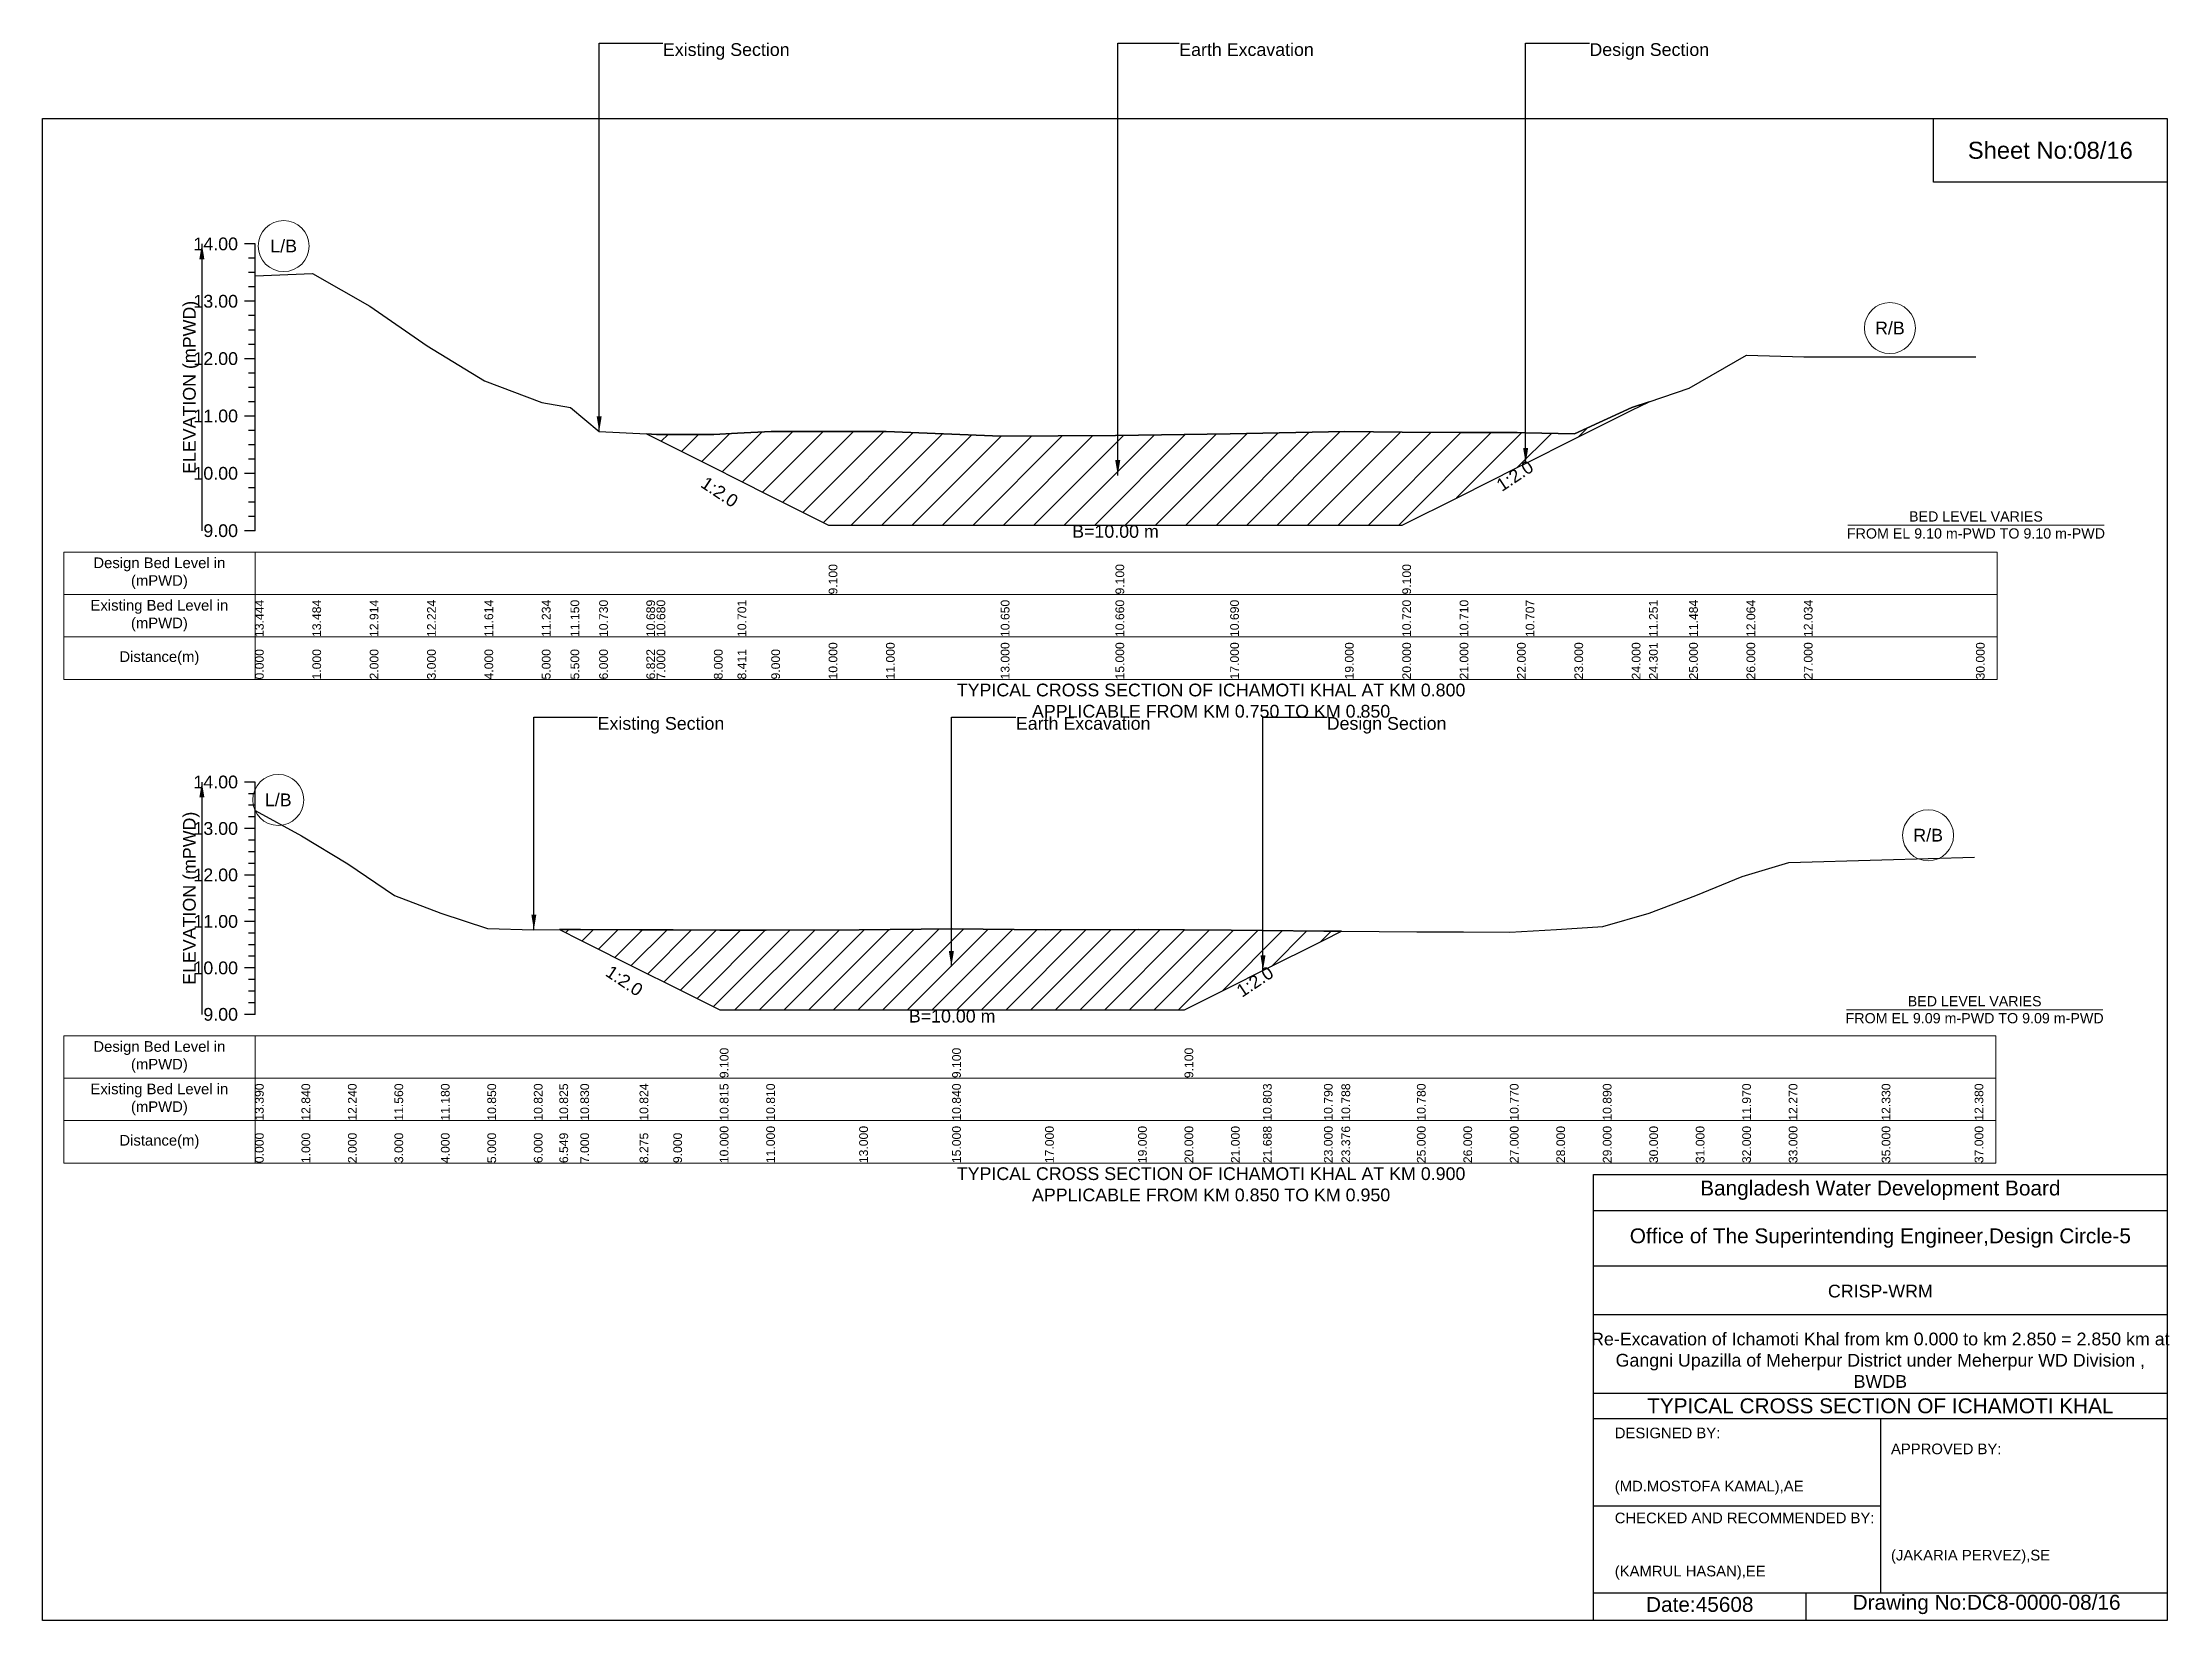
# Model space of a CAD drawing. Header units: inches. Extents: x 91000 to 258009, y -5656 to 391.
# Drawn here: x 170000 to 178009, y -5656 to 286 of the extents above; entities that cross this region are included whole.
import ezdxf

# ---------------------------------------------------------------- set-up
doc = ezdxf.new("R2010")
doc.units = ezdxf.units.IN
doc.header["$LTSCALE"] = 7
doc.header["$MEASUREMENT"] = 0
for name, color, linetype, lineweight in [('Cross section Data Border', 7, 'Continuous', 9), ('Cross Section Labels', 7, 'Continuous', 9), ('Existing_Bed_Level for Xsection', 7, 'Continuous', 25)]:
    doc.layers.add(name, color=color, linetype=linetype, lineweight=lineweight)
doc.styles.get("Standard").update_dxf_attribs({"font": 'arial.ttf'})
doc.dimstyles.get("Standard").update_dxf_attribs({"dimtxt": 0.18, "dimasz": 0.18, "dimexe": 0.18, "dimexo": 0.0625, "dimgap": 0.09, "dimtad": 0, "dimtih": 1, "dimtoh": 1, "dimdec": 4, "dimzin": 0, "dimdsep": 46, "dimtxsty": 'Standard', "dimcen": 0.09, "dimadec": 0, "dimazin": 0, "dimtfac": 1, "dimtdec": 4, "dimtofl": 0, "dimtmove": 0, "dimatfit": 3, "dimfxl": 1, "dimtolj": 1, "dimtzin": 0, "dimarcsym": 0})

msp = doc.modelspace()

# ---------------------------------------------------------------- texts
at = {"attachment_point": 5}
for s, insert, char_height in [('Sheet No:08/16', (177560, -120), 64), ('Bangladesh Water Development Board', (176920, -4036), 56), ('Office of The Superintending Engineer,Design Circle-5', (176920, -4216), 56)]:
    msp.add_mtext(s, dxfattribs=dict(at, insert=insert, char_height=char_height))
for s, insert, char_height, width, attachment_point in [('CRISP-WRM', (176920, -4416), 48, 2240, 5), ('Re-Excavation of Ichamoti Khal from km 0.000 to km 2.850 = 2.850 km at^JGangni Upazilla of Meherpur District under Meherpur WD Division ,^JBWDB', (176920, -4676), 48, 2160, 5), ('TYPICAL CROSS SECTION OF ICHAMOTI KHAL', (176920, -4848), 56, 2240, 5), ('DESIGNED BY:^J^J^J(MD.MOSTOFA KAMAL),AE', (175920, -5056), 40, 1120, 4), ('APPROVED BY:^J^J^J^J^J^J(JAKARIA PERVEZ),SE', (176960, -5216), 40, 1120, 4), ('CHECKED AND RECOMMENDED BY:^J^J^J(KAMRUL HASAN),EE', (175920, -5376), 40, 1120, 4), ('Date:45608', (176240, -5596), 56, 1120, 5), ('Drawing No:DC8-0000-08/16', (177320, -5596), 56, 1760, 5)]:
    msp.add_mtext(s, dxfattribs=dict(insert=insert, char_height=char_height, width=width, attachment_point=attachment_point))
at = {"layer": 'Cross section Data Border', "char_height": 40, "width": 640, "attachment_point": 5}
for s, insert in [('Design Bed Level in (mPWD)', (170440, -1712.4)), ('Existing Bed Level in (mPWD)', (170440, -1872.4)), ('Distance(m)', (170440, -2032.4)), ('Design Bed Level in (mPWD)', (170440, -3533.8)), ('Existing Bed Level in (mPWD)', (170440, -3693.8)), ('Distance(m)', (170440, -3853.8))]:
    msp.add_mtext(s, dxfattribs=dict(at, insert=insert))
at = {"layer": 'Cross Section Labels'}
for s, insert, char_height, attachment_point in [('Existing Section', (172336, 283.6), 48, 1), ('Earth Excavation', (174280, 283.6), 48, 1), ('Design Section', (175824.5, 283.6), 48, 1), ('L/B', (170908, -480.2), 48, 5), ('R/B', (176956, -789.1), 48, 5), ('BED LEVEL VARIES ^JFROM EL 9.10 m-PWD TO 9.10 m-PWD', (177280, -1530.8), 38.4, 5), ('B=10.00 m', (174040, -1530.8), 48, 2), ('TYPICAL CROSS SECTION OF ICHAMOTI KHAL AT KM 0.800^JAPPLICABLE FROM KM 0.750 TO KM 0.850', (174400, -2192.4), 48, 5), ('Existing Section', (172090, -2253.8), 48, 1), ('Earth Excavation', (173665, -2253.8), 48, 1), ('Design Section', (174835.4, -2253.8), 48, 1), ('L/B', (170887.5, -2566.1), 48, 5), ('R/B', (177100, -2699.1), 48, 5), ('B=10.00 m', (173425, -3356.2), 48, 2), ('BED LEVEL VARIES ^JFROM EL 9.09 m-PWD TO 9.09 m-PWD', (177275, -3356.2), 38.4, 5), ('TYPICAL CROSS SECTION OF ICHAMOTI KHAL AT KM 0.900^JAPPLICABLE FROM KM 0.850 TO KM 0.950', (174400, -4013.8), 48, 5)]:
    msp.add_mtext(s, dxfattribs=dict(at, insert=insert, char_height=char_height, attachment_point=attachment_point))
at = {"layer": 'Cross Section Labels', "char_height": 48, "attachment_point": 2}
for insert, rotation in [((172562.8, -1386.2), 326.30993), ((175530.5, -1325.5), 33.69007), ((172204.3, -3227.1), 326.30993), ((174551.7, -3230.4), 33.69007)]:
    msp.add_mtext('1:2.0', dxfattribs=dict(at, insert=insert, rotation=rotation))
at = {"layer": 'Existing_Bed_Level for Xsection', "char_height": 48, "attachment_point": 6}
for s, insert in [('14.00', (170736, -472.4)), ('13.00', (170736, -688.4)), ('12.00', (170736, -904.4)), ('11.00', (170736, -1120.4)), ('10.00', (170736, -1336.4)), ('9.00', (170736, -1552.4)), ('14.00', (170736, -2498.8)), ('13.00', (170736, -2673.8)), ('12.00', (170736, -2848.8)), ('11.00', (170736, -3023.8)), ('10.00', (170736, -3198.8)), ('9.00', (170736, -3373.8))]:
    msp.add_mtext(s, dxfattribs=dict(at, insert=insert))
at = {"layer": 'Existing_Bed_Level for Xsection', "rotation": 90}
for s, insert, char_height, attachment_point in [('ELEVATION (mPWD)', (170560, -1012.4), 48, 5), ('9.100', (172960, -1792.4), 32.8, 1), ('9.100', (174040, -1792.4), 32.8, 1), ('9.100', (175120, -1792.4), 32.8, 1), ('13.444', (170800, -1952.4), 32.8, 1), ('13.484', (171016, -1952.4), 32.8, 1), ('12.914', (171232, -1952.4), 32.8, 1), ('12.224', (171448, -1952.4), 32.8, 1), ('11.614', (171664, -1952.4), 32.8, 1), ('11.234', (171880, -1952.4), 32.8, 1), ('11.150', (171988, -1952.4), 32.8, 1), ('10.730', (172096, -1952.4), 32.8, 1), ('10.689', (172273.6, -1952.4), 32.8, 1), ('10.680', (172312, -1952.4), 32.8, 1), ('10.701', (172616.8, -1952.4), 32.8, 1), ('10.650', (173608, -1952.4), 32.8, 1), ('10.660', (174040, -1952.4), 32.8, 1), ('10.690', (174472, -1952.4), 32.8, 1), ('10.720', (175120, -1952.4), 32.8, 1), ('10.710', (175336, -1952.4), 32.8, 1), ('10.707', (175584.5, -1952.4), 32.8, 1), ('11.251', (176049.1, -1952.4), 32.8, 1), ('11.484', (176200, -1952.4), 32.8, 1), ('12.064', (176416, -1952.4), 32.8, 1), ('12.034', (176632, -1952.4), 32.8, 1), ('0.000', (170800, -2112.4), 32.8, 1), ('1.000', (171016, -2112.4), 32.8, 1), ('2.000', (171232, -2112.4), 32.8, 1), ('3.000', (171448, -2112.4), 32.8, 1), ('4.000', (171664, -2112.4), 32.8, 1), ('5.000', (171880, -2112.4), 32.8, 1), ('5.500', (171988, -2112.4), 32.8, 1), ('6.000', (172096, -2112.4), 32.8, 1), ('6.822', (172273.6, -2112.4), 32.8, 1), ('7.000', (172312, -2112.4), 32.8, 1), ('8.000', (172528, -2112.4), 32.8, 1), ('8.411', (172616.8, -2112.4), 32.8, 1), ('9.000', (172744, -2112.4), 32.8, 1), ('10.000', (172960, -2112.4), 32.8, 1), ('11.000', (173176, -2112.4), 32.8, 1), ('13.000', (173608, -2112.4), 32.8, 1), ('15.000', (174040, -2112.4), 32.8, 1), ('17.000', (174472, -2112.4), 32.8, 1), ('19.000', (174904, -2112.4), 32.8, 1), ('20.000', (175120, -2112.4), 32.8, 1), ('21.000', (175336, -2112.4), 32.8, 1), ('22.000', (175552, -2112.4), 32.8, 1), ('23.000', (175768, -2112.4), 32.8, 1), ('24.000', (175984, -2112.4), 32.8, 1), ('24.301', (176049.1, -2112.4), 32.8, 1), ('25.000', (176200, -2112.4), 32.8, 1), ('26.000', (176416, -2112.4), 32.8, 1), ('27.000', (176632, -2112.4), 32.8, 1), ('30.000', (177280, -2112.4), 32.8, 1), ('ELEVATION (mPWD)', (170560, -2936.2), 48, 5), ('9.100', (172550, -3613.8), 32.8, 1), ('9.100', (173425, -3613.8), 32.8, 1), ('9.100', (174300, -3613.8), 32.8, 1), ('13.390', (170800, -3773.8), 32.8, 1), ('12.840', (170975, -3773.8), 32.8, 1), ('12.240', (171150, -3773.8), 32.8, 1), ('11.560', (171325, -3773.8), 32.8, 1), ('11.180', (171500, -3773.8), 32.8, 1), ('10.850', (171675, -3773.8), 32.8, 1), ('10.820', (171850, -3773.8), 32.8, 1), ('10.825', (171946.1, -3773.8), 32.8, 1), ('10.830', (172025, -3773.8), 32.8, 1), ('10.824', (172248, -3773.8), 32.8, 1), ('10.815', (172550, -3773.8), 32.8, 1), ('10.810', (172725, -3773.8), 32.8, 1), ('10.840', (173425, -3773.8), 32.8, 1), ('10.803', (174595.4, -3773.8), 32.8, 1), ('10.790', (174825, -3773.8), 32.8, 1), ('10.788', (174890.8, -3773.8), 32.8, 1), ('10.780', (175175, -3773.8), 32.8, 1), ('10.770', (175525, -3773.8), 32.8, 1), ('10.890', (175875, -3773.8), 32.8, 1), ('11.970', (176400, -3773.8), 32.8, 1), ('12.270', (176575, -3773.8), 32.8, 1), ('12.330', (176925, -3773.8), 32.8, 1), ('12.380', (177275, -3773.8), 32.8, 1), ('0.000', (170800, -3933.8), 32.8, 1), ('1.000', (170975, -3933.8), 32.8, 1), ('2.000', (171150, -3933.8), 32.8, 1), ('3.000', (171325, -3933.8), 32.8, 1), ('4.000', (171500, -3933.8), 32.8, 1), ('5.000', (171675, -3933.8), 32.8, 1), ('6.000', (171850, -3933.8), 32.8, 1), ('6.549', (171946.1, -3933.8), 32.8, 1), ('7.000', (172025, -3933.8), 32.8, 1), ('8.275', (172248, -3933.8), 32.8, 1), ('9.000', (172375, -3933.8), 32.8, 1), ('10.000', (172550, -3933.8), 32.8, 1), ('11.000', (172725, -3933.8), 32.8, 1), ('13.000', (173075, -3933.8), 32.8, 1), ('15.000', (173425, -3933.8), 32.8, 1), ('17.000', (173775, -3933.8), 32.8, 1), ('19.000', (174125, -3933.8), 32.8, 1), ('20.000', (174300, -3933.8), 32.8, 1), ('21.000', (174475, -3933.8), 32.8, 1), ('21.688', (174595.4, -3933.8), 32.8, 1), ('23.000', (174825, -3933.8), 32.8, 1), ('23.376', (174890.8, -3933.8), 32.8, 1), ('25.000', (175175, -3933.8), 32.8, 1), ('26.000', (175350, -3933.8), 32.8, 1), ('27.000', (175525, -3933.8), 32.8, 1), ('28.000', (175700, -3933.8), 32.8, 1), ('29.000', (175875, -3933.8), 32.8, 1), ('30.000', (176050, -3933.8), 32.8, 1), ('31.000', (176225, -3933.8), 32.8, 1), ('32.000', (176400, -3933.8), 32.8, 1), ('33.000', (176575, -3933.8), 32.8, 1), ('35.000', (176925, -3933.8), 32.8, 1), ('37.000', (177275, -3933.8), 32.8, 1)]:
    msp.add_mtext(s, dxfattribs=dict(at, insert=insert, char_height=char_height, attachment_point=attachment_point))

# ---------------------------------------------------------------- hatches: boundary and pattern name
at = {"layer": 'Existing_Bed_Level for Xsection'}
h = msp.add_hatch(dxfattribs=at)
h.set_pattern_fill('ANSI31', color=256, scale=648, style=0)
h.paths.add_polyline_path([(172273.6, -1187.6), (172312, -1206.8), (172528, -1314.8), (172616.8, -1359.2), (172744, -1422.8), (172960, -1530.8), (173176, -1530.8), (173608, -1530.8), (174040, -1530.8), (174472, -1530.8), (174904, -1530.8), (175120, -1530.8), (175336, -1422.8), (175552, -1314.8), (175584.5, -1298.5), (175768, -1206.8), (175984, -1098.8), (176049.1, -1066.3), (175984, -1088), (175768, -1187.4), (175584.5, -1183.7), (175552, -1183), (175336, -1183), (175120, -1180.9), (174904, -1178.7), (174472, -1187.4), (174040, -1193.8), (173608, -1196), (173176, -1178.7), (172960, -1178.7), (172744, -1178.7), (172616.8, -1185.1), (172528, -1189.5), (172312, -1189.5)])
h = msp.add_hatch(dxfattribs=at)
h.set_pattern_fill('ANSI31', color=256, scale=525, style=0)
h.paths.add_polyline_path([(171946.1, -3054.3), (172025, -3093.8), (172248, -3205.3), (172375, -3268.8), (172550, -3356.2), (172725, -3356.2), (173075, -3356.2), (173425, -3356.2), (173775, -3356.2), (174125, -3356.2), (174300, -3356.2), (174475, -3268.8), (174595.4, -3208.5), (174825, -3093.8), (174890.8, -3060.8), (174825, -3060.5), (174595.4, -3058.2), (174475, -3057), (174300, -3055.2), (174125, -3053.5), (173775, -3055.2), (173425, -3051.8), (173075, -3055.2), (172725, -3057), (172550, -3056.1), (172375, -3055.2), (172248, -3054.6), (172025, -3053.5)])

# ---------------------------------------------------------------- linework, layer by layer
for points in [[(170000, 0), (178000, 0), (178000, -5656), (170000, -5656)], [(177120, 0), (178000, 0), (178000, -240), (177120, -240)]]:
    msp.add_lwpolyline(points, close=True)
for points in [[(175840, -5656), (175840, -3976), (178000, -3976)], [(175840, -4112), (178000, -4112)], [(175840, -4320), (178000, -4320)], [(175840, -4504), (178000, -4504)], [(175840, -4800), (178000, -4800)], [(175840, -4896), (178000, -4896)], [(176920, -4896), (176920, -5552)], [(175840, -5224), (176920, -5224)], [(175840, -5552), (178000, -5552)], [(176640, -5552), (176640, -5656)]]:
    msp.add_lwpolyline(points)
at = {"layer": 'Cross section Data Border'}
for points in [[(170080, -1632.4), (177360, -1632.4), (177360, -2112.4), (170080, -2112.4)], [(170080, -3453.8), (177355, -3453.8), (177355, -3933.8), (170080, -3933.8)]]:
    msp.add_lwpolyline(points, close=True, dxfattribs=at)
for points in [[(170800, -1632.4), (170800, -2112.4)], [(170080, -1792.4), (177360, -1792.4)], [(170080, -1952.4), (177360, -1952.4)], [(170800, -3453.8), (170800, -3933.8)], [(170080, -3613.8), (177355, -3613.8)], [(170080, -3773.8), (177355, -3773.8)]]:
    msp.add_lwpolyline(points, dxfattribs=at)
at = {"layer": 'Cross Section Labels'}
for points in [[(176797.8, -1530.8), (177762.2, -1530.8)], [(176792.8, -3356.2), (177757.2, -3356.2)]]:
    msp.add_lwpolyline(points, dxfattribs=at)
for centre in [(170908, -480.2), (176956, -789.1), (170887.5, -2566.1), (177100, -2699.1)]:
    msp.add_circle(centre, 96, dxfattribs=at)
at = {"layer": 'Existing_Bed_Level for Xsection'}
for points in [[(170800, -472.4), (170760, -472.4)], [(170800, -1552.4), (170800, -1336.4), (170800, -1120.4), (170800, -904.4), (170800, -688.4), (170800, -472.4)], [(170800, -526.4), (170776, -526.4)], [(170800, -580.4), (170776, -580.4)], [(170800, -634.4), (170776, -634.4)], [(170800, -592.5), (171016, -583.9), (171232, -707), (171448, -856), (171664, -987.8), (171880, -1069.9), (171988, -1088), (172096, -1178.7), (172273.6, -1187.6), (172312, -1189.5), (172528, -1189.5), (172616.8, -1185.1), (172744, -1178.7), (172960, -1178.7), (172960, -1178.7), (173176, -1178.7), (173608, -1196), (174040, -1193.8), (174040, -1193.8), (174472, -1187.4), (174904, -1178.7), (175120, -1180.9), (175120, -1180.9), (175336, -1183), (175552, -1183), (175584.5, -1183.7), (175768, -1187.4), (175984, -1088), (176049.1, -1066.3), (176200, -1015.9), (176416, -890.6), (176632, -897.1), (177280, -897.1)], [(170800, -688.4), (170760, -688.4)], [(170800, -742.4), (170776, -742.4)], [(170800, -796.4), (170776, -796.4)], [(170800, -850.4), (170776, -850.4)], [(170800, -904.4), (170760, -904.4)], [(170800, -958.4), (170776, -958.4)], [(170800, -1012.4), (170776, -1012.4)], [(170800, -1120.4), (170760, -1120.4)], [(170800, -1066.4), (170776, -1066.4)], [(170800, -1174.4), (170776, -1174.4)], [(170800, -1228.4), (170776, -1228.4)], [(170800, -1336.4), (170760, -1336.4)], [(170800, -1282.4), (170776, -1282.4)], [(170800, -1390.4), (170776, -1390.4)], [(170800, -1444.4), (170776, -1444.4)], [(170800, -1498.4), (170776, -1498.4)], [(170800, -1552.4), (170760, -1552.4)], [(170800, -2498.8), (170760, -2498.8)], [(170800, -2542.5), (170776, -2542.5)], [(170800, -3373.8), (170800, -3198.8), (170800, -3023.8), (170800, -2848.8), (170800, -2673.8), (170800, -2498.8)], [(170800, -2586.2), (170776, -2586.2)], [(170800, -2630), (170776, -2630)], [(170800, -2605.5), (170975, -2701.8), (171150, -2806.8), (171325, -2925.8), (171500, -2992.2), (171675, -3050), (171850, -3055.2), (171946.1, -3054.3), (172025, -3053.5), (172248, -3054.6), (172375, -3055.2), (172550, -3056.1), (172550, -3056.1), (172725, -3057), (173075, -3055.2), (173425, -3051.8), (173425, -3051.8), (173775, -3055.2), (174125, -3053.5), (174300, -3055.2), (174300, -3055.2), (174475, -3057), (174595.4, -3058.2), (174825, -3060.5), (174890.8, -3060.8), (175175, -3062.2), (175350, -3062.2), (175525, -3064), (175700, -3053.5), (175875, -3043), (176050, -2992.2), (176225, -2925.8), (176400, -2854), (176575, -2801.5), (176925, -2791), (177275, -2782.2)], [(170800, -2673.8), (170760, -2673.8)], [(170800, -2717.5), (170776, -2717.5)], [(170800, -2761.2), (170776, -2761.2)], [(170800, -2848.8), (170760, -2848.8)], [(170800, -2805), (170776, -2805)], [(170800, -2892.5), (170776, -2892.5)], [(170800, -2936.2), (170776, -2936.2)], [(170800, -3023.8), (170760, -3023.8)], [(170800, -2980), (170776, -2980)], [(170800, -3067.5), (170776, -3067.5)], [(170800, -3111.2), (170776, -3111.2)], [(170800, -3198.8), (170760, -3198.8)], [(170800, -3155), (170776, -3155)], [(170800, -3242.5), (170776, -3242.5)], [(170800, -3286.2), (170776, -3286.2)], [(170800, -3330), (170776, -3330)], [(170800, -3373.8), (170760, -3373.8)]]:
    msp.add_lwpolyline(points, dxfattribs=at)
for points in [[(172273.6, -1187.6), (172273.6, -1187.6), (172312, -1206.8), (172528, -1314.8), (172616.8, -1359.2), (172744, -1422.8), (172960, -1530.8), (172960, -1530.8), (173176, -1530.8), (173608, -1530.8), (174040, -1530.8), (174040, -1530.8), (174472, -1530.8), (174904, -1530.8), (175120, -1530.8), (175120, -1530.8), (175336, -1422.8), (175552, -1314.8), (175584.5, -1298.5), (175768, -1206.8), (175984, -1098.8), (176049.1, -1066.3), (176049.1, -1066.3), (176049.1, -1066.3), (175984, -1088), (175768, -1187.4), (175584.5, -1183.7), (175552, -1183), (175336, -1183), (175120, -1180.9), (175120, -1180.9), (174904, -1178.7), (174472, -1187.4), (174040, -1193.8), (174040, -1193.8), (173608, -1196), (173176, -1178.7), (172960, -1178.7), (172960, -1178.7), (172744, -1178.7), (172616.8, -1185.1), (172528, -1189.5), (172312, -1189.5), (172273.6, -1187.6)], [(171946.1, -3054.3), (171946.1, -3054.3), (172025, -3093.8), (172248, -3205.3), (172375, -3268.8), (172550, -3356.2), (172550, -3356.2), (172725, -3356.2), (173075, -3356.2), (173425, -3356.2), (173425, -3356.2), (173775, -3356.2), (174125, -3356.2), (174300, -3356.2), (174300, -3356.2), (174475, -3268.8), (174595.4, -3208.5), (174825, -3093.8), (174890.8, -3060.8), (174890.8, -3060.8), (174890.8, -3060.8), (174825, -3060.5), (174595.4, -3058.2), (174475, -3057), (174300, -3055.2), (174300, -3055.2), (174125, -3053.5), (173775, -3055.2), (173425, -3051.8), (173425, -3051.8), (173075, -3055.2), (172725, -3057), (172550, -3056.1), (172550, -3056.1), (172375, -3055.2), (172248, -3054.6), (172025, -3053.5), (171946.1, -3054.3)]]:
    msp.add_lwpolyline(points, close=True, dxfattribs=at)

msp.set_redraw_order([(e.dxf.handle, doc.entitydb.next_handle()) for e in msp.query("TEXT MTEXT ATTDEF DIMENSION ARC_DIMENSION")])  # texts and dimensions are drawn at this point

# ---------------------------------------------------------------- leaders
at = {"layer": 'Cross Section Labels', "annotation_type": 0, "has_hookline": 1, "hookline_direction": 0}
for points, text_width in [([(172096, -1178.7), (172096, 283.6), (172335.9, 283.6)], 467.2), ([(174048.6, -1343.7), (174048.6, 283.6), (174279.9, 283.6)], 497), ([(175584.5, -1298.5), (175584.5, 283.6), (175824.4, 283.6)], 441.2), ([(171850, -3055.2), (171850, -2253.8), (172089.9, -2253.8)], 467.2), ([(173422.1, -3193), (173422.1, -2253.8), (173664.9, -2253.8)], 497), ([(174595.4, -3208.5), (174595.4, -2253.8), (174835.3, -2253.8)], 441.2)]:
    msp.add_leader(points, dimstyle='Standard', override={"dimasz": 57.6}, dxfattribs=dict(at, text_width=text_width))
at = {"layer": 'Existing_Bed_Level for Xsection'}
for points in [[(170600, -472.4), (170600, -1552.4)], [(170600, -2498.8), (170600, -3373.8)]]:
    msp.add_leader(points, dimstyle='Standard', override={"dimasz": 57.6}, dxfattribs=at)

doc.saveas('drawing.dxf')
